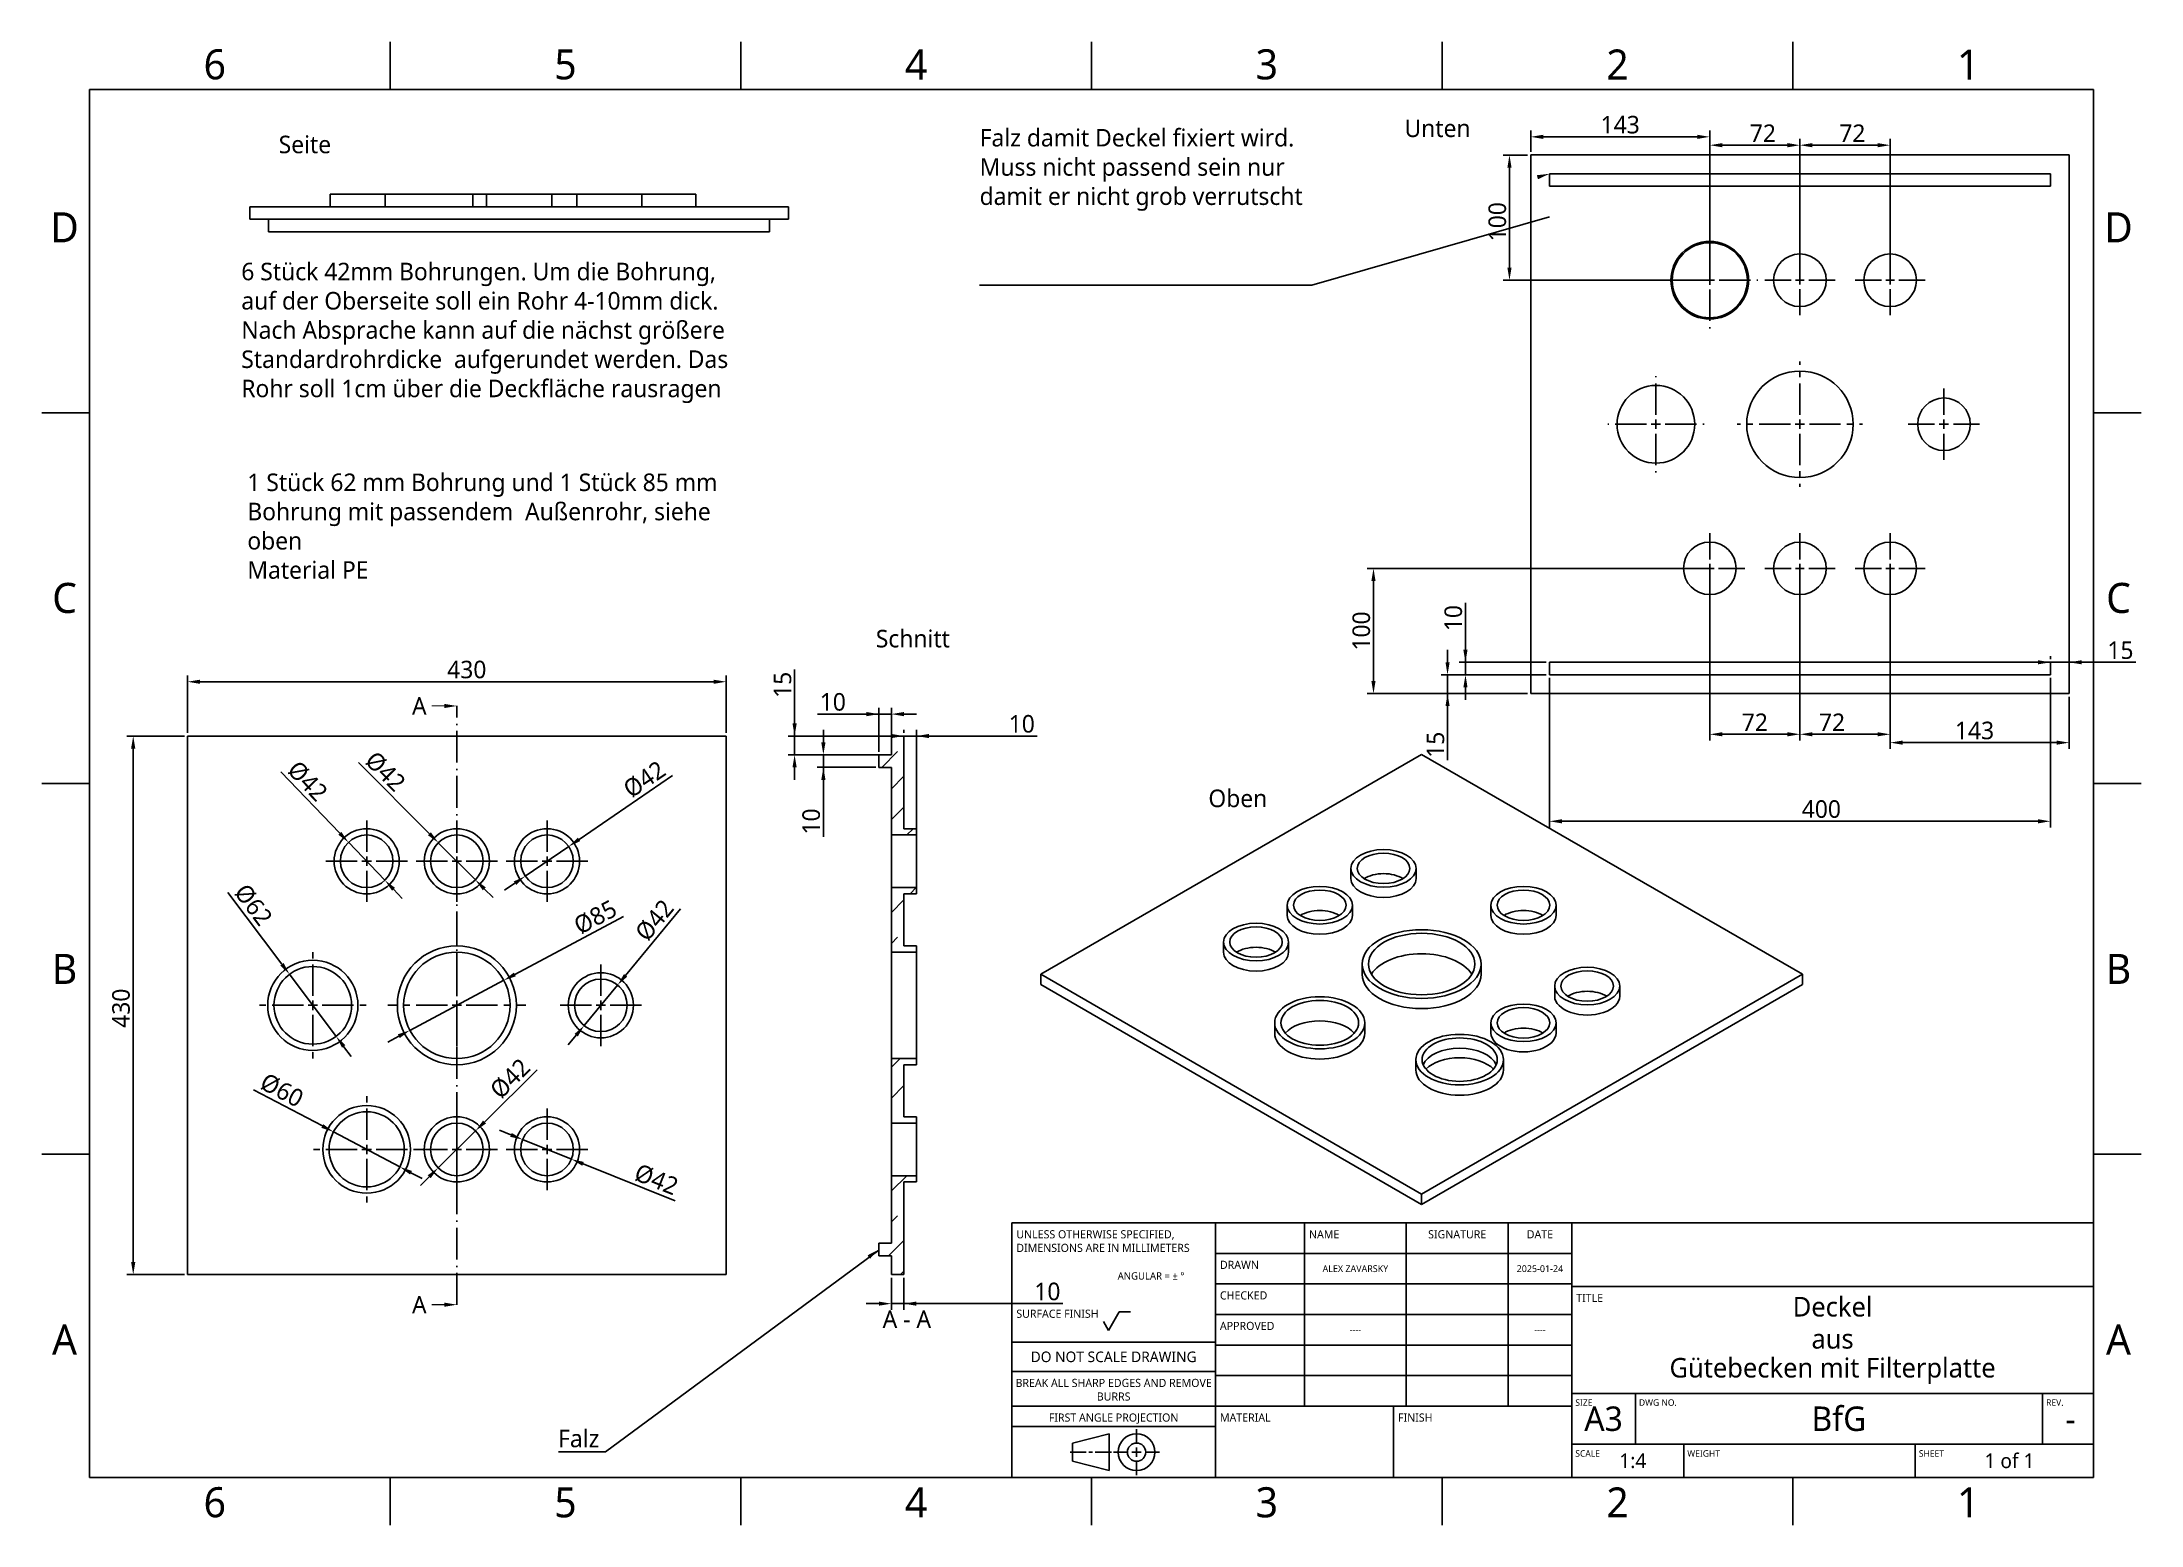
# Model space of a CAD drawing. Extents: x 1 to 420, y 0 to 296.
import ezdxf

# ---------------------------------------------------------------- set-up
doc = ezdxf.new("R2010")
doc.units = 0
doc.header["$LTSCALE"] = 12.7
doc.header["$MEASUREMENT"] = 0
doc.header["$PDMODE"] = 33
doc.header["$PDSIZE"] = 1
doc.linetypes.add('CENTER', pattern=[0.787402, 0.492126, -0.098425, 0.098425, -0.098425])
doc.linetypes.add('ONS_DASHDOT', pattern=[0.71, 0.5, -0.1, 0.01, -0.1])
doc.layers.get('DEFPOINTS').update_dxf_attribs({"linetype": 'CONTINUOUS'})
for name, color, linetype in [('ANNOTATION_TEXT', 7, 'CONTINUOUS'), ('BORDER_FRAME', 7, 'CONTINUOUS'), ('BORDER_ZONES', 7, 'CONTINUOUS'), ('CENTERMARKS', 7, 'CONTINUOUS'), ('SECTION_CUTTING_LINE', 7, 'ONS_DASHDOT'), ('TITLE_BLOCK', 7, 'CONTINUOUS'), ('VIEW_HATCHES', 7, 'CONTINUOUS'), ('VISIBLE', 7, 'CONTINUOUS')]:
    doc.layers.add(name, color=color, linetype=linetype)
doc.styles.add('ONSHAPE-STANDARD', font='NotoSans-Regular.ttf')
doc.styles.add('ONSHAPE-STANDARD-DIMENSION', font='')
doc.styles.add('ONSHAPE-STANDARD-FIELDS', font='')
doc.styles.add('ONSHAPE-STANDARD-NOTESTYLE', font='Noto Sans', dxfattribs={"height": 3.5})
doc.styles.add('ONSHAPE-STANDARD-VIEW-LABE', font='Noto Sans', dxfattribs={"height": 3.5})
doc.styles.get('ONSHAPE-STANDARD-DIMENSION').set_extended_font_data('Noto Sans')
doc.styles.get('ONSHAPE-STANDARD-FIELDS').set_extended_font_data('Noto Sans')
doc.dimstyles.new('ONSHAPE-ISO-25$0', dxfattribs={"dimtxt": 3.5, "dimasz": 2.5, "dimexe": 1.25, "dimexo": 0.625, "dimtad": 1, "dimtxsty": 'ONSHAPE-STANDARD-DIMENSION', "dimcen": 2.5, "dimclrd": 7, "dimclre": 7, "dimclrt": 7, "dimadec": 1, "dimazin": 3, "dimtfac": 1, "dimtmove": 0, "dimatfit": 3})
doc.dimstyles.new('ONSHAPE-ISO-25$3', dxfattribs={"dimtxt": 3.5, "dimasz": 2.5, "dimexe": 1.25, "dimexo": 0.625, "dimtad": 1, "dimtxsty": 'ONSHAPE-STANDARD-DIMENSION', "dimcen": 0, "dimclrd": 7, "dimclre": 7, "dimclrt": 7, "dimadec": 1, "dimazin": 3, "dimtfac": 1, "dimtmove": 0, "dimatfit": 3})
pattern_1 = [(45, (170.5506, 104.2255), (-3.0881, 3.0881), [10.4814, -2.62034])]

msp = doc.modelspace()

# ---------------------------------------------------------------- texts
at = {"layer": 'ANNOTATION_TEXT', "char_height": 3.5, "style": 'ONSHAPE-STANDARD-NOTESTYLE'}
for s, insert, width, attachment_point in [('Unten', (272.9826, 281.0246), 63.835617, 1), ('Seite', (48.248, 277.799), 63.835617, 1), ('Falz damit Deckel fixiert wird. Muss nicht passend sein nur damit er nicht grob verrutscht', (188.1731, 279.1407), 65.079019, 1), ('6 Stück 42mm Bohrungen. Um die Bohrung, auf der Oberseite soll ein Rohr 4-10mm dick.  Nach Absprache kann auf die nächst größere Standardrohrdicke  aufgerundet werden. Das Rohr soll 1cm über die Deckfläche rausragen', (40.7872, 252.4367), 101.766925, 1), ('1 Stück 62 mm Bohrung und 1 Stück 85 mm Bohrung mit passendem  Außenrohr, siehe oben\\PMaterial PE', (41.9928, 210.3703), 101.848716, 1), ('Schnitt', (167.445, 179.1659), 63.835617, 1), ('Oben', (233.8329, 147.2801), 63.835617, 1), ('Falz', (112.2594, 17.7455), 8.163488, 6)]:
    msp.add_mtext(s, dxfattribs=dict(at, insert=insert, width=width, attachment_point=attachment_point))
at = {"layer": 'ANNOTATION_TEXT', "color": 7, "insert": (173.0506, 43.3505), "char_height": 3.5, "attachment_point": 2, "style": 'ONSHAPE-STANDARD-VIEW-LABE'}
msp.add_mtext(' A - A ', dxfattribs=at)
at = {"layer": 'BORDER_ZONES', "char_height": 6, "attachment_point": 5, "style": 'ONSHAPE-STANDARD'}
for s, insert in [('6', (35.5, 292)), ('5', (105.5, 292)), ('4', (175.5, 292)), ('3', (245.5, 292)), ('2', (315.5, 292)), ('1', (385.5, 292)), ('D', (5.5, 259.5)), ('D', (415.5, 259.5)), ('C', (5.5, 185.5)), ('C', (415.5, 185.5)), ('B', (5.5, 111.5)), ('B', (415.5, 111.5)), ('A', (5.5, 37.5)), ('A', (415.5, 37.5)), ('6', (35.5, 5)), ('5', (105.5, 5)), ('4', (175.5, 5)), ('3', (245.5, 5)), ('2', (315.5, 5)), ('1', (385.5, 5))]:
    msp.add_mtext(s, dxfattribs=dict(at, insert=insert))
at = {"layer": 'SECTION_CUTTING_LINE', "color": 7, "char_height": 3.5, "width": 3.120913, "attachment_point": 1, "style": 'ONSHAPE-STANDARD'}
for insert in [(74.8645, 165.7255), (74.8645, 46.2255)]:
    msp.add_mtext('\\fNoto Sans|b0|i0|c0|p0;\\W1.0000000000;\\T1.0000000000;\\o\\lA', dxfattribs=dict(at, insert=insert))
at = {"layer": 'TITLE_BLOCK'}
for s, insert, char_height, width, attachment_point, style in [('UNLESS OTHERWISE SPECIFIED, DIMENSIONS ARE IN MILLIMETERS', (195.4941, 59.337), 1.6256, 39.8272, 1, 'ONSHAPE-STANDARD'), ('NAME', (253.9141, 59.337), 1.6256, 19.9136, 1, 'ONSHAPE-STANDARD'), ('SIGNATURE', (283.5, 59.337), 1.6256, 19.9136, 2, 'ONSHAPE-STANDARD'), ('DATE', (300.01, 59.337), 1.6256, 12.446, 2, 'ONSHAPE-STANDARD'), ('^JANGULAR = ± °^J', (215.7247, 53.3873), 1.46304, 19.9136, 1, 'ONSHAPE-STANDARD'), ('DRAWN', (236.1341, 53.241), 1.6256, 17.4244, 1, 'ONSHAPE-STANDARD'), ('ALEX ZAVARSKY', (263.18, 51.656), 1.365504, 20.32, 5, 'ONSHAPE-STANDARD-FIELDS'), ('2025-01-24', (300.01, 51.656), 1.3655, 12.7, 5, 'ONSHAPE-STANDARD-FIELDS'), ('CHECKED', (236.1341, 47.145), 1.6256, 17.4244, 1, 'ONSHAPE-STANDARD'), ('TITLE', (307.2541, 46.637), 1.6256, 12.446, 1, 'ONSHAPE-STANDARD'), ('Deckel', (358.43, 44.036), 3.90144, 93.98, 5, 'ONSHAPE-STANDARD-FIELDS'), ('SURFACE FINISH', (195.4941, 43.4874), 1.6256, 19.9136, 1, 'ONSHAPE-STANDARD'), ('APPROVED', (236.1341, 41.049), 1.6256, 17.4244, 1, 'ONSHAPE-STANDARD'), ('----', (263.18, 39.464), 1.3655, 20.32, 5, 'ONSHAPE-STANDARD-FIELDS'), ('----', (300.01, 39.464), 1.3655, 12.7, 5, 'ONSHAPE-STANDARD-FIELDS'), ('aus', (358.43, 37.6352), 3.90144, 93.98, 5, 'ONSHAPE-STANDARD-FIELDS'), ('DO NOT SCALE DRAWING', (214.92, 35.1236), 2.11328, 39.8272, 2, 'ONSHAPE-STANDARD'), ('Gütebecken mit Filterplatte', (358.43, 31.2344), 3.90144, 93.98, 5, 'ONSHAPE-STANDARD-FIELDS'), ('BREAK ALL SHARP EDGES AND REMOVE BURRS', (214.92, 29.6698), 1.6256, 39.8272, 2, 'ONSHAPE-STANDARD'), ('SIZE', (307.0753, 25.5936), 1.30048, 12.446, 1, 'ONSHAPE-STANDARD'), ('DWG NO.', (319.7753, 25.5936), 1.30048, 79.6544, 1, 'ONSHAPE-STANDARD'), ('REV.', (401.0553, 25.5936), 1.30048, 9.9568, 1, 'ONSHAPE-STANDARD'), ('FIRST ANGLE PROJECTION', (214.92, 22.761), 1.6256, 39.8272, 2, 'ONSHAPE-STANDARD'), ('MATERIAL', (236.1341, 22.761), 1.6256, 34.8488, 1, 'ONSHAPE-STANDARD'), ('FINISH', (271.6941, 22.761), 1.6256, 34.8488, 1, 'ONSHAPE-STANDARD'), ('A3', (312.71, 21.684), 4.8768, 12.7, 5, 'ONSHAPE-STANDARD-FIELDS'), ('BfG', (359.7, 21.684), 4.8768, 81.28, 5, 'ONSHAPE-STANDARD-FIELDS'), ('-', (405.928, 21.684), 4.8768, 9.144, 5, 'ONSHAPE-STANDARD-FIELDS'), ('SCALE', (307.0753, 15.4336), 1.30048, 21.90496, 1, 'ONSHAPE-STANDARD'), ('1:4', (318.552, 13.302), 2.92608, 20.32, 5, 'ONSHAPE-STANDARD-FIELDS'), ('WEIGHT', (329.4273, 15.4336), 1.30048, 45.30344, 1, 'ONSHAPE-STANDARD'), ('SHEET', (375.6553, 15.4336), 1.30048, 34.8488, 1, 'ONSHAPE-STANDARD'), ('1 of 1', (393.736, 13.302), 2.92608, 33.528, 5, 'ONSHAPE-STANDARD-FIELDS')]:
    msp.add_mtext(s, dxfattribs=dict(at, insert=insert, char_height=char_height, width=width, attachment_point=attachment_point, style=style))

# ---------------------------------------------------------------- blocks, each defined once
blk = doc.blocks.new('*D1')
at = {"layer": 'ANNOTATION_TEXT', "color": 7}
for p, q in [((30.06, 158.6), (30.06, 170.06)), ((32.56, 168.81), (135.06, 168.81)), ((137.56, 158.6), (137.56, 170.06))]:
    blk.add_line(p, q, dxfattribs=at)
for points in [[(32.56, 169.22), (32.56, 168.39), (30.06, 168.81)], [(135.06, 168.39), (135.06, 169.22), (137.56, 168.81)]]:
    blk.add_solid(points, dxfattribs=at)
at = {"layer": 'DEFPOINTS', "color": 0}
for p in [(137.56, 168.81), (137.56, 168.81), (30.06, 157.98), (137.56, 157.98)]:
    blk.add_point(p, dxfattribs=at)
at = {"layer": 'ANNOTATION_TEXT', "color": 7, "insert": (85.8, 171.23), "char_height": 3.5, "attachment_point": 5, "style": 'ONSHAPE-STANDARD-DIMENSION'}
blk.add_mtext('430', dxfattribs=at)
blk = doc.blocks.new('*D2')
at = {"layer": 'ANNOTATION_TEXT', "color": 7}
for p, q in [((29.44, 157.98), (17.96, 157.98)), ((19.21, 52.98), (19.21, 155.48)), ((29.44, 50.48), (17.96, 50.48))]:
    blk.add_line(p, q, dxfattribs=at)
for points in [[(19.63, 155.48), (18.79, 155.48), (19.21, 157.98)], [(18.79, 52.98), (19.63, 52.98), (19.21, 50.48)]]:
    blk.add_solid(points, dxfattribs=at)
at = {"layer": 'DEFPOINTS', "color": 0}
for p in [(19.21, 157.98), (19.21, 157.98), (30.06, 157.98), (30.06, 50.48)]:
    blk.add_point(p, dxfattribs=at)
at = {"layer": 'ANNOTATION_TEXT', "color": 7, "insert": (16.79, 103.65), "char_height": 3.5, "attachment_point": 5, "rotation": 90, "style": 'ONSHAPE-STANDARD-DIMENSION'}
blk.add_mtext('430', dxfattribs=at)
blk = doc.blocks.new('*D3')
at = {"layer": 'ANNOTATION_TEXT', "color": 7}
for p, q in [((285.15, 172.69), (285.15, 184.59)), ((285.15, 175.19), (285.15, 177.69)), ((301.29, 172.69), (283.9, 172.69)), ((285.15, 170.19), (285.15, 172.69)), ((301.29, 170.19), (283.9, 170.19)), ((285.15, 167.69), (285.15, 165.19))]:
    blk.add_line(p, q, dxfattribs=at)
for points in [[(284.73, 175.19), (285.56, 175.19), (285.15, 172.69)], [(285.56, 167.69), (284.73, 167.69), (285.15, 170.19)]]:
    blk.add_solid(points, dxfattribs=at)
at = {"layer": 'DEFPOINTS', "color": 0}
for p in [(285.15, 172.69), (285.15, 172.69), (301.92, 172.69), (301.92, 170.19)]:
    blk.add_point(p, dxfattribs=at)
at = {"layer": 'ANNOTATION_TEXT', "color": 7, "insert": (282.73, 181.51), "char_height": 3.5, "attachment_point": 5, "rotation": 90, "style": 'ONSHAPE-STANDARD-DIMENSION'}
blk.add_mtext('10', dxfattribs=at)
blk = doc.blocks.new('*D4')
at = {"layer": 'ANNOTATION_TEXT', "color": 7}
for p, q in [((301.92, 169.57), (301.92, 139.71)), ((401.92, 169.57), (401.92, 139.71)), ((304.42, 140.96), (399.42, 140.96))]:
    blk.add_line(p, q, dxfattribs=at)
for points in [[(304.42, 141.37), (304.42, 140.54), (301.92, 140.96)], [(399.42, 140.54), (399.42, 141.37), (401.92, 140.96)]]:
    blk.add_solid(points, dxfattribs=at)
at = {"layer": 'DEFPOINTS', "color": 0}
for p in [(301.92, 170.19), (401.92, 170.19), (401.92, 140.96), (401.92, 140.96)]:
    blk.add_point(p, dxfattribs=at)
at = {"layer": 'ANNOTATION_TEXT', "color": 7, "insert": (356.19, 143.38), "char_height": 3.5, "attachment_point": 5, "style": 'ONSHAPE-STANDARD-DIMENSION'}
blk.add_mtext('400', dxfattribs=at)
blk = doc.blocks.new('*D5')
at = {"layer": 'ANNOTATION_TEXT', "color": 7}
for p, q in [((399.42, 172.69), (396.92, 172.69)), ((401.92, 173.32), (401.92, 173.94)), ((401.92, 172.69), (405.67, 172.69)), ((405.67, 173.32), (405.67, 173.94)), ((405.67, 172.69), (410.44, 172.69)), ((408.17, 172.69), (410.44, 172.69)), ((410.56, 172.69), (418.95, 172.69)), ((410.56, 172.69), (410.67, 172.69))]:
    blk.add_line(p, q, dxfattribs=at)
for points in [[(399.42, 172.28), (399.42, 173.11), (401.92, 172.69)], [(408.17, 173.11), (408.17, 172.28), (405.67, 172.69)]]:
    blk.add_solid(points, dxfattribs=at)
at = {"layer": 'DEFPOINTS', "color": 0}
for p in [(401.92, 172.69), (405.67, 172.69), (405.67, 172.69), (405.67, 172.69)]:
    blk.add_point(p, dxfattribs=at)
at = {"layer": 'ANNOTATION_TEXT', "color": 7, "insert": (415.89, 175.09), "char_height": 3.5, "attachment_point": 5, "style": 'ONSHAPE-STANDARD-DIMENSION'}
blk.add_mtext('15', dxfattribs=at)
blk = doc.blocks.new('*D6')
at = {"layer": 'ANNOTATION_TEXT', "color": 7}
for p, q in [((281.57, 172.69), (281.57, 175.19)), ((285.09, 170.19), (280.32, 170.19)), ((281.57, 170.19), (281.57, 166.44)), ((301.29, 170.19), (285.21, 170.19)), ((285.09, 166.44), (280.32, 166.44)), ((281.57, 166.44), (281.57, 153.16)), ((281.57, 163.94), (281.57, 161.44)), ((297.54, 166.44), (285.21, 166.44))]:
    blk.add_line(p, q, dxfattribs=at)
for points in [[(281.16, 172.69), (281.99, 172.69), (281.57, 170.19)], [(281.99, 163.94), (281.16, 163.94), (281.57, 166.44)]]:
    blk.add_solid(points, dxfattribs=at)
at = {"layer": 'DEFPOINTS', "color": 0}
for p in [(301.92, 170.19), (281.57, 166.44), (281.57, 166.44), (298.17, 166.44)]:
    blk.add_point(p, dxfattribs=at)
at = {"layer": 'ANNOTATION_TEXT', "color": 7, "insert": (279.17, 156.23), "char_height": 3.5, "attachment_point": 5, "rotation": 90, "style": 'ONSHAPE-STANDARD-DIMENSION'}
blk.add_mtext('15', dxfattribs=at)
blk = doc.blocks.new('*D7')
at = {"layer": 'ANNOTATION_TEXT', "color": 7}
for p, q in [((333.29, 191.44), (265.54, 191.44)), ((266.79, 188.94), (266.79, 168.94)), ((281.51, 166.44), (265.54, 166.44)), ((285.09, 166.44), (281.63, 166.44)), ((297.54, 166.44), (285.21, 166.44))]:
    blk.add_line(p, q, dxfattribs=at)
for points in [[(267.2, 188.94), (266.37, 188.94), (266.79, 191.44)], [(266.37, 168.94), (267.2, 168.94), (266.79, 166.44)]]:
    blk.add_solid(points, dxfattribs=at)
at = {"layer": 'DEFPOINTS', "color": 0}
for p in [(333.92, 191.44), (266.79, 166.44), (266.79, 166.44), (298.17, 166.44)]:
    blk.add_point(p, dxfattribs=at)
at = {"layer": 'ANNOTATION_TEXT', "color": 7, "insert": (264.37, 178.94), "char_height": 3.5, "attachment_point": 5, "rotation": 90, "style": 'ONSHAPE-STANDARD-DIMENSION'}
blk.add_mtext('100', dxfattribs=at)
blk = doc.blocks.new('*D8')
at = {"layer": 'ANNOTATION_TEXT', "color": 7}
for p, q in [((297.54, 273.94), (292.68, 273.94)), ((293.93, 251.44), (293.93, 271.44)), ((333.29, 248.94), (292.68, 248.94))]:
    blk.add_line(p, q, dxfattribs=at)
for points in [[(294.35, 271.44), (293.52, 271.44), (293.93, 273.94)], [(293.52, 251.44), (294.35, 251.44), (293.93, 248.94)]]:
    blk.add_solid(points, dxfattribs=at)
at = {"layer": 'DEFPOINTS', "color": 0}
for p in [(293.93, 273.94), (293.93, 273.94), (298.17, 273.94), (333.92, 248.94)]:
    blk.add_point(p, dxfattribs=at)
at = {"layer": 'ANNOTATION_TEXT', "color": 7, "insert": (291.52, 260.62), "char_height": 3.5, "attachment_point": 5, "rotation": 90, "style": 'ONSHAPE-STANDARD-DIMENSION'}
blk.add_mtext('100', dxfattribs=at)
blk = doc.blocks.new('*D9')
at = {"layer": 'ANNOTATION_TEXT', "color": 7}
for p, q in [((298.17, 274.57), (298.17, 278.82)), ((331.42, 277.57), (300.67, 277.57)), ((333.92, 249.57), (333.92, 278.82))]:
    blk.add_line(p, q, dxfattribs=at)
for points in [[(300.67, 277.98), (300.67, 277.15), (298.17, 277.57)], [(331.42, 277.15), (331.42, 277.98), (333.92, 277.57)]]:
    blk.add_solid(points, dxfattribs=at)
at = {"layer": 'DEFPOINTS', "color": 0}
for p in [(298.17, 277.57), (298.17, 277.57), (298.17, 273.94), (333.92, 248.94)]:
    blk.add_point(p, dxfattribs=at)
at = {"layer": 'ANNOTATION_TEXT', "color": 7, "insert": (316.04, 279.98), "char_height": 3.5, "attachment_point": 5, "style": 'ONSHAPE-STANDARD-DIMENSION'}
blk.add_mtext('143', dxfattribs=at)
blk = doc.blocks.new('*D10')
at = {"layer": 'ANNOTATION_TEXT', "color": 7}
for p, q in [((333.92, 249.57), (333.92, 277.15)), ((351.92, 249.57), (351.92, 277.15)), ((349.42, 275.9), (336.42, 275.9))]:
    blk.add_line(p, q, dxfattribs=at)
for points in [[(336.42, 276.32), (336.42, 275.48), (333.92, 275.9)], [(349.42, 275.48), (349.42, 276.32), (351.92, 275.9)]]:
    blk.add_solid(points, dxfattribs=at)
at = {"layer": 'DEFPOINTS', "color": 0}
for p in [(333.92, 275.9), (333.92, 275.9), (333.92, 248.94), (351.92, 248.94)]:
    blk.add_point(p, dxfattribs=at)
at = {"layer": 'ANNOTATION_TEXT', "color": 7, "insert": (344.51, 278.29), "char_height": 3.5, "attachment_point": 5, "style": 'ONSHAPE-STANDARD-DIMENSION'}
blk.add_mtext('72', dxfattribs=at)
blk = doc.blocks.new('*D11')
at = {"layer": 'ANNOTATION_TEXT', "color": 7}
for p, q in [((351.92, 249.57), (351.92, 277.15)), ((369.92, 249.57), (369.92, 277.15)), ((354.42, 275.9), (367.42, 275.9))]:
    blk.add_line(p, q, dxfattribs=at)
for points in [[(354.42, 276.32), (354.42, 275.48), (351.92, 275.9)], [(367.42, 275.48), (367.42, 276.32), (369.92, 275.9)]]:
    blk.add_solid(points, dxfattribs=at)
at = {"layer": 'DEFPOINTS', "color": 0}
for p in [(369.92, 275.9), (369.92, 275.9), (351.92, 248.94), (369.92, 248.94)]:
    blk.add_point(p, dxfattribs=at)
at = {"layer": 'ANNOTATION_TEXT', "color": 7, "insert": (362.38, 278.29), "char_height": 3.5, "attachment_point": 5, "style": 'ONSHAPE-STANDARD-DIMENSION'}
blk.add_mtext('72', dxfattribs=at)
blk = doc.blocks.new('*D12')
at = {"layer": 'ANNOTATION_TEXT', "color": 7}
for p, q in [((351.92, 190.82), (351.92, 157.07)), ((369.92, 190.82), (369.92, 157.07)), ((354.42, 158.32), (367.42, 158.32))]:
    blk.add_line(p, q, dxfattribs=at)
for points in [[(354.42, 158.74), (354.42, 157.91), (351.92, 158.32)], [(367.42, 157.91), (367.42, 158.74), (369.92, 158.32)]]:
    blk.add_solid(points, dxfattribs=at)
at = {"layer": 'DEFPOINTS', "color": 0}
for p in [(351.92, 191.44), (369.92, 191.44), (369.92, 158.32), (369.92, 158.32)]:
    blk.add_point(p, dxfattribs=at)
at = {"layer": 'ANNOTATION_TEXT', "color": 7, "insert": (358.32, 160.72), "char_height": 3.5, "attachment_point": 5, "style": 'ONSHAPE-STANDARD-DIMENSION'}
blk.add_mtext('72', dxfattribs=at)
blk = doc.blocks.new('*D13')
at = {"layer": 'ANNOTATION_TEXT', "color": 7}
for p, q in [((333.92, 190.82), (333.92, 157.07)), ((351.92, 190.82), (351.92, 157.07)), ((336.42, 158.32), (349.42, 158.32))]:
    blk.add_line(p, q, dxfattribs=at)
for points in [[(336.42, 158.74), (336.42, 157.91), (333.92, 158.32)], [(349.42, 157.91), (349.42, 158.74), (351.92, 158.32)]]:
    blk.add_solid(points, dxfattribs=at)
at = {"layer": 'DEFPOINTS', "color": 0}
for p in [(333.92, 191.44), (351.92, 191.44), (351.92, 158.32), (351.92, 158.32)]:
    blk.add_point(p, dxfattribs=at)
at = {"layer": 'ANNOTATION_TEXT', "color": 7, "insert": (342.91, 160.72), "char_height": 3.5, "attachment_point": 5, "style": 'ONSHAPE-STANDARD-DIMENSION'}
blk.add_mtext('72', dxfattribs=at)
blk = doc.blocks.new('*D14')
at = {"layer": 'ANNOTATION_TEXT', "color": 7}
for p, q in [((369.92, 190.82), (369.92, 155.41)), ((405.67, 165.82), (405.67, 155.41)), ((372.42, 156.66), (401.85, 156.66)), ((401.98, 156.66), (403.17, 156.66))]:
    blk.add_line(p, q, dxfattribs=at)
for points in [[(372.42, 157.07), (372.42, 156.24), (369.92, 156.66)], [(403.17, 156.24), (403.17, 157.07), (405.67, 156.66)]]:
    blk.add_solid(points, dxfattribs=at)
at = {"layer": 'DEFPOINTS', "color": 0}
for p in [(369.92, 191.44), (405.67, 166.44), (405.67, 156.66), (405.67, 156.66)]:
    blk.add_point(p, dxfattribs=at)
at = {"layer": 'ANNOTATION_TEXT', "color": 7, "insert": (386.77, 159.07), "char_height": 3.5, "attachment_point": 5, "style": 'ONSHAPE-STANDARD-DIMENSION'}
blk.add_mtext('143', dxfattribs=at)
blk = doc.blocks.new('*D15')
at = {"layer": 'ANNOTATION_TEXT', "color": 7}
for p, q in [((168.05, 154.85), (168.05, 163.6)), ((170.55, 154.85), (170.55, 163.6)), ((168.05, 162.35), (155.78, 162.35)), ((165.55, 162.35), (163.05, 162.35)), ((170.55, 162.35), (168.05, 162.35)), ((173.05, 162.35), (175.55, 162.35))]:
    blk.add_line(p, q, dxfattribs=at)
for points in [[(165.55, 161.93), (165.55, 162.77), (168.05, 162.35)], [(173.05, 162.77), (173.05, 161.93), (170.55, 162.35)]]:
    blk.add_solid(points, dxfattribs=at)
at = {"layer": 'DEFPOINTS', "color": 0}
for p in [(168.05, 162.35), (168.05, 162.35), (168.05, 154.23), (170.55, 154.23)]:
    blk.add_point(p, dxfattribs=at)
at = {"layer": 'ANNOTATION_TEXT', "color": 7, "insert": (158.86, 164.77), "char_height": 3.5, "attachment_point": 5, "style": 'ONSHAPE-STANDARD-DIMENSION'}
blk.add_mtext('10', dxfattribs=at)
blk = doc.blocks.new('*D16')
at = {"layer": 'ANNOTATION_TEXT', "color": 7}
for p, q in [((156.98, 156.73), (156.98, 159.23)), ((167.43, 154.23), (155.73, 154.23)), ((167.43, 151.73), (155.73, 151.73)), ((156.98, 151.73), (156.98, 154.23)), ((156.98, 151.73), (156.98, 137.84)), ((156.98, 149.23), (156.98, 146.73))]:
    blk.add_line(p, q, dxfattribs=at)
for points in [[(156.56, 156.73), (157.4, 156.73), (156.98, 154.23)], [(157.4, 149.23), (156.56, 149.23), (156.98, 151.73)]]:
    blk.add_solid(points, dxfattribs=at)
at = {"layer": 'DEFPOINTS', "color": 0}
for p in [(156.98, 154.23), (156.98, 154.23), (168.05, 154.23), (168.05, 151.73)]:
    blk.add_point(p, dxfattribs=at)
at = {"layer": 'ANNOTATION_TEXT', "color": 7, "insert": (154.56, 140.92), "char_height": 3.5, "attachment_point": 5, "rotation": 90, "style": 'ONSHAPE-STANDARD-DIMENSION'}
blk.add_mtext('10', dxfattribs=at)
blk = doc.blocks.new('*D17')
at = {"layer": 'ANNOTATION_TEXT', "color": 7}
for p, q in [((151.23, 157.98), (151.23, 171.26)), ((151.23, 160.48), (151.23, 162.98)), ((156.92, 157.98), (149.98, 157.98)), ((151.23, 154.23), (151.23, 157.98)), ((167.99, 157.98), (157.04, 157.98)), ((169.93, 157.98), (168.11, 157.98)), ((156.92, 154.23), (149.98, 154.23)), ((151.23, 151.73), (151.23, 149.23)), ((169.93, 154.23), (157.04, 154.23))]:
    blk.add_line(p, q, dxfattribs=at)
for points in [[(150.82, 160.48), (151.65, 160.48), (151.23, 157.98)], [(151.65, 151.73), (150.82, 151.73), (151.23, 154.23)]]:
    blk.add_solid(points, dxfattribs=at)
at = {"layer": 'DEFPOINTS', "color": 0}
for p in [(151.23, 157.98), (151.23, 157.98), (170.55, 157.98), (170.55, 154.23)]:
    blk.add_point(p, dxfattribs=at)
at = {"layer": 'ANNOTATION_TEXT', "color": 7, "insert": (148.84, 168.19), "char_height": 3.5, "attachment_point": 5, "rotation": 90, "style": 'ONSHAPE-STANDARD-DIMENSION'}
blk.add_mtext('15', dxfattribs=at)
blk = doc.blocks.new('*D18')
at = {"layer": 'ANNOTATION_TEXT', "color": 7}
for p, q in [((170.55, 49.85), (170.55, 43.43)), ((173.05, 49.85), (173.05, 43.43)), ((168.05, 44.68), (165.55, 44.68)), ((170.55, 44.68), (173.05, 44.68)), ((173.05, 44.68), (194.54, 44.68)), ((175.55, 44.68), (178.05, 44.68)), ((194.66, 44.68), (204.77, 44.68))]:
    blk.add_line(p, q, dxfattribs=at)
for points in [[(168.05, 44.27), (168.05, 45.1), (170.55, 44.68)], [(175.55, 45.1), (175.55, 44.27), (173.05, 44.68)]]:
    blk.add_solid(points, dxfattribs=at)
at = {"layer": 'DEFPOINTS', "color": 0}
for p in [(170.55, 50.48), (173.05, 50.48), (173.05, 44.68), (173.05, 44.68)]:
    blk.add_point(p, dxfattribs=at)
at = {"layer": 'ANNOTATION_TEXT', "color": 7, "insert": (201.69, 47.1), "char_height": 3.5, "attachment_point": 5, "style": 'ONSHAPE-STANDARD-DIMENSION'}
blk.add_mtext('10', dxfattribs=at)
blk = doc.blocks.new('*D19')
at = {"layer": 'ANNOTATION_TEXT', "color": 7}
for p, q in [((78.34, 138.46), (64.16, 152.68)), ((87.52, 129.26), (80.11, 136.69)), ((89.29, 127.49), (91.05, 125.72))]:
    blk.add_line(p, q, dxfattribs=at)
for points in [[(78.05, 138.17), (78.64, 138.76), (80.11, 136.69)], [(89.58, 127.78), (88.99, 127.19), (87.52, 129.26)]]:
    blk.add_solid(points, dxfattribs=at)
at = {"layer": 'DEFPOINTS', "color": 0}
for p in [(80.11, 136.69), (87.52, 129.26)]:
    blk.add_point(p, dxfattribs=at)
at = {"layer": 'ANNOTATION_TEXT', "color": 7, "insert": (69.51, 150.88), "char_height": 3.5, "attachment_point": 5, "rotation": 314.9271, "style": 'ONSHAPE-STANDARD-DIMENSION'}
blk.add_mtext('%%c42', dxfattribs=at)
blk = doc.blocks.new('*D20')
at = {"layer": 'ANNOTATION_TEXT', "color": 7}
for p, q in [((94.62, 78.36), (92.3, 79.29)), ((96.94, 77.43), (106.69, 73.52)), ((109.01, 72.59), (127.37, 65.21))]:
    blk.add_line(p, q, dxfattribs=at)
for points in [[(94.47, 77.98), (94.78, 78.75), (96.94, 77.43)], [(109.16, 72.97), (108.85, 72.2), (106.69, 73.52)]]:
    blk.add_solid(points, dxfattribs=at)
at = {"layer": 'DEFPOINTS', "color": 0}
for p in [(96.94, 77.43), (106.69, 73.52)]:
    blk.add_point(p, dxfattribs=at)
at = {"layer": 'ANNOTATION_TEXT', "color": 7, "insert": (123.63, 69.43), "char_height": 3.5, "attachment_point": 5, "rotation": 338.1245, "style": 'ONSHAPE-STANDARD-DIMENSION'}
blk.add_mtext('%%c42', dxfattribs=at)
blk = doc.blocks.new('*D21')
at = {"layer": 'ANNOTATION_TEXT', "color": 7}
for p, q in [((89.32, 80.93), (99.84, 91.33)), ((80.08, 71.78), (87.55, 79.17)), ((78.3, 70.02), (76.53, 68.27))]:
    blk.add_line(p, q, dxfattribs=at)
for points in [[(89.03, 81.22), (89.62, 80.63), (87.55, 79.17)], [(78.6, 69.73), (78.01, 70.32), (80.08, 71.78)]]:
    blk.add_solid(points, dxfattribs=at)
at = {"layer": 'DEFPOINTS', "color": 0}
for p in [(87.55, 79.17), (80.08, 71.78)]:
    blk.add_point(p, dxfattribs=at)
at = {"layer": 'ANNOTATION_TEXT', "color": 7, "insert": (94.47, 89.57), "char_height": 3.5, "attachment_point": 5, "rotation": 44.6917, "style": 'ONSHAPE-STANDARD-DIMENSION'}
blk.add_mtext('%%c42', dxfattribs=at)
blk = doc.blocks.new('*D22')
at = {"layer": 'ANNOTATION_TEXT', "color": 7}
for p, q in [((95.4, 110.39), (117.1, 121.94)), ((74.43, 99.23), (93.19, 109.22)), ((72.23, 98.06), (70.02, 96.88))]:
    blk.add_line(p, q, dxfattribs=at)
for points in [[(95.2, 110.76), (95.6, 110.02), (93.19, 109.22)], [(72.42, 97.69), (72.03, 98.43), (74.43, 99.23)]]:
    blk.add_solid(points, dxfattribs=at)
at = {"layer": 'DEFPOINTS', "color": 0}
for p in [(93.19, 109.22), (74.43, 99.23)]:
    blk.add_point(p, dxfattribs=at)
at = {"layer": 'ANNOTATION_TEXT', "color": 7, "insert": (111.47, 121.8), "char_height": 3.5, "attachment_point": 5, "rotation": 28.0213, "style": 'ONSHAPE-STANDARD-DIMENSION'}
blk.add_mtext('%%c85', dxfattribs=at)
blk = doc.blocks.new('*D23')
at = {"layer": 'ANNOTATION_TEXT', "color": 7}
for p, q in [((60.45, 138.57), (48.66, 150.86)), ((69.45, 129.19), (62.18, 136.76)), ((71.18, 127.38), (72.91, 125.58))]:
    blk.add_line(p, q, dxfattribs=at)
for points in [[(60.15, 138.28), (60.75, 138.86), (62.18, 136.76)], [(71.48, 127.67), (70.88, 127.09), (69.45, 129.19)]]:
    blk.add_solid(points, dxfattribs=at)
at = {"layer": 'DEFPOINTS', "color": 0}
for p in [(62.18, 136.76), (69.45, 129.19)]:
    blk.add_point(p, dxfattribs=at)
at = {"layer": 'ANNOTATION_TEXT', "color": 7, "insert": (53.98, 148.97), "char_height": 3.5, "attachment_point": 5, "rotation": 313.7961, "style": 'ONSHAPE-STANDARD-DIMENSION'}
blk.add_mtext('%%c42', dxfattribs=at)
blk = doc.blocks.new('*D24')
at = {"layer": 'ANNOTATION_TEXT', "color": 7}
for p, q in [((108.22, 137.34), (126.86, 150.07)), ((97.48, 130.02), (106.15, 135.93)), ((95.41, 128.61), (93.35, 127.2))]:
    blk.add_line(p, q, dxfattribs=at)
for points in [[(107.98, 137.69), (108.45, 137), (106.15, 135.93)], [(95.65, 128.26), (95.18, 128.95), (97.48, 130.02)]]:
    blk.add_solid(points, dxfattribs=at)
at = {"layer": 'DEFPOINTS', "color": 0}
for p in [(106.15, 135.93), (97.48, 130.02)]:
    blk.add_point(p, dxfattribs=at)
at = {"layer": 'ANNOTATION_TEXT', "color": 7, "insert": (121.27, 149.3), "char_height": 3.5, "attachment_point": 5, "rotation": 34.3122, "style": 'ONSHAPE-STANDARD-DIMENSION'}
blk.add_mtext('%%c42', dxfattribs=at)
blk = doc.blocks.new('*D25')
at = {"layer": 'ANNOTATION_TEXT', "color": 7}
for p, q in [((117.5, 110.2), (128.46, 123.46)), ((109.22, 100.18), (115.91, 108.27)), ((107.63, 98.25), (106.04, 96.32))]:
    blk.add_line(p, q, dxfattribs=at)
for points in [[(117.18, 110.47), (117.82, 109.94), (115.91, 108.27)], [(107.95, 97.99), (107.31, 98.52), (109.22, 100.18)]]:
    blk.add_solid(points, dxfattribs=at)
at = {"layer": 'DEFPOINTS', "color": 0}
for p in [(115.91, 108.27), (109.22, 100.18)]:
    blk.add_point(p, dxfattribs=at)
at = {"layer": 'ANNOTATION_TEXT', "color": 7, "insert": (123.3, 121.18), "char_height": 3.5, "attachment_point": 5, "rotation": 50.44, "style": 'ONSHAPE-STANDARD-DIMENSION'}
blk.add_mtext('%%c42', dxfattribs=at)
blk = doc.blocks.new('*D26')
at = {"layer": 'ANNOTATION_TEXT', "color": 7}
for p, q in [((56.97, 80.14), (43.22, 87.38)), ((72.45, 71.98), (59.18, 78.97)), ((74.66, 70.81), (76.87, 69.65))]:
    blk.add_line(p, q, dxfattribs=at)
for points in [[(56.77, 79.77), (57.16, 80.5), (59.18, 78.97)], [(74.86, 71.18), (74.47, 70.45), (72.45, 71.98)]]:
    blk.add_solid(points, dxfattribs=at)
at = {"layer": 'DEFPOINTS', "color": 0}
for p in [(59.18, 78.97), (72.45, 71.98)]:
    blk.add_point(p, dxfattribs=at)
at = {"layer": 'ANNOTATION_TEXT', "color": 7, "insert": (48.87, 87.25), "char_height": 3.5, "attachment_point": 5, "rotation": 332.2201, "style": 'ONSHAPE-STANDARD-DIMENSION'}
blk.add_mtext('%%c60', dxfattribs=at)
blk = doc.blocks.new('*D27')
at = {"layer": 'ANNOTATION_TEXT', "color": 7}
for p, q in [((48.9, 112.42), (38.11, 126.77)), ((59.72, 98.03), (50.41, 110.42)), ((61.22, 96.03), (62.73, 94.03))]:
    blk.add_line(p, q, dxfattribs=at)
for points in [[(48.57, 112.17), (49.24, 112.67), (50.41, 110.42)], [(61.56, 96.28), (60.89, 95.78), (59.72, 98.03)]]:
    blk.add_solid(points, dxfattribs=at)
at = {"layer": 'DEFPOINTS', "color": 0}
for p in [(50.41, 110.42), (59.72, 98.03)]:
    blk.add_point(p, dxfattribs=at)
at = {"layer": 'ANNOTATION_TEXT', "color": 7, "insert": (43.16, 124.26), "char_height": 3.5, "attachment_point": 5, "rotation": 306.939, "style": 'ONSHAPE-STANDARD-DIMENSION'}
blk.add_mtext('%%c62', dxfattribs=at)
blk = doc.blocks.new('*D28')
at = {"layer": 'ANNOTATION_TEXT', "color": 7}
for p, q in [((173.05, 158.6), (173.05, 159.23)), ((175.55, 138.85), (175.55, 159.23)), ((170.49, 157.98), (168.11, 157.98)), ((175.55, 157.98), (173.05, 157.98)), ((175.55, 157.98), (199.66, 157.98)), ((178.05, 157.98), (180.55, 157.98))]:
    blk.add_line(p, q, dxfattribs=at)
for points in [[(170.55, 157.56), (170.55, 158.39), (173.05, 157.98)], [(178.05, 158.39), (178.05, 157.56), (175.55, 157.98)]]:
    blk.add_solid(points, dxfattribs=at)
at = {"layer": 'DEFPOINTS', "color": 0}
for p in [(173.05, 157.98), (173.05, 157.98), (173.05, 157.98), (175.55, 138.23)]:
    blk.add_point(p, dxfattribs=at)
at = {"layer": 'ANNOTATION_TEXT', "color": 7, "insert": (196.58, 160.39), "char_height": 3.5, "attachment_point": 5, "style": 'ONSHAPE-STANDARD-DIMENSION'}
blk.add_mtext('10', dxfattribs=at)

# ---------------------------------------------------------------- dimensions: what is measured, and where the dimension line sits
at = {"layer": 'ANNOTATION_TEXT'}
for base, p1, p2, picture, middle in [((298.1658, 277.5661), (333.9158, 248.9444), (298.1658, 273.9444), '*D9', (316.0408, 277.5661)), ((333.9158, 275.8994), (351.9158, 248.9444), (333.9158, 248.9444), '*D10', (344.5059, 275.8994)), ((369.9158, 275.8994), (351.9158, 248.9444), (369.9158, 248.9444), '*D11', (362.3803, 275.8994)), ((351.9158, 158.3241), (333.9158, 191.4444), (351.9158, 191.4444), '*D13', (342.913, 158.3241)), ((369.9158, 158.3241), (351.9158, 191.4444), (369.9158, 191.4444), '*D12', (358.3229, 158.3241)), ((405.6658, 156.6574), (369.9158, 191.4444), (405.6658, 166.4444), '*D14', (386.7692, 156.6574)), ((405.6658, 172.6944), (401.9158, 172.6944, 2.5), (405.6658, 172.6944), '*D5', (415.8851, 172.6944)), ((137.564, 168.8073), (30.064, 157.9755, -1.25), (137.564, 157.9755, -1.25), '*D1', (85.8044, 168.8073)), ((401.9158, 140.9564), (301.9158, 170.1944, 2.5), (401.9158, 170.1944, 2.5), '*D4', (356.1945, 140.9564)), ((168.0506, 162.3512), (170.5506, 154.2255, -2.1875), (168.0506, 154.2255, -2.1875), '*D15', (158.8571, 162.3512)), ((173.0506, 157.9755), (175.5506, 138.2255, -2.1875), (173.0506, 157.9755, -2.1875), '*D28', (196.5769, 157.9755)), ((173.0506, 44.6819), (170.5506, 50.4755, -2.1875), (173.0506, 50.4755, -2.1875), '*D18', (201.6918, 44.6819))]:
    dim = msp.add_linear_dim(base=base, p1=p1, p2=p2, dimstyle='ONSHAPE-ISO-25$0', override={"dimlfac": 4, "dimpost": ''}, dxfattribs=at)
    dim.commit()
    dim.dimension.update_dxf_attribs({"geometry": picture, "text_midpoint": middle, "dimtype": 160})
for base, p1, p2, picture, middle in [((293.9348, 273.9444), (333.9158, 248.9444), (298.1658, 273.9444), '*D8', (293.9348, 260.6215)), ((266.7851, 166.4444), (333.9158, 191.4444), (298.1658, 166.4444), '*D7', (266.7851, 178.9444)), ((285.1477, 172.6944), (301.9158, 170.1944, 2.5), (301.9158, 172.6944, 2.5), '*D3', (285.1477, 181.5106)), ((281.5724, 166.4444), (301.9158, 170.1944, 2.5), (298.1658, 166.4444), '*D6', (281.5724, 156.225)), ((151.2346, 157.9755), (170.5506, 154.2255, -2.1875), (170.5506, 157.9755, -2.1875), '*D17', (151.2346, 168.1948)), ((156.9804, 154.2255), (168.0506, 151.7255, -2.1875), (168.0506, 154.2255, -2.1875), '*D16', (156.9804, 140.9172)), ((19.2088, 157.9755), (30.064, 50.4755, -1.25), (30.064, 157.9755, -1.25), '*D2', (19.2088, 103.6482))]:
    dim = msp.add_linear_dim(base=base, p1=p1, p2=p2, angle=90, dimstyle='ONSHAPE-ISO-25$0', override={"dimlfac": 4, "dimpost": ''}, dxfattribs=at)
    dim.commit()
    dim.dimension.update_dxf_attribs({"geometry": picture, "text_midpoint": middle, "dimtype": 160})
for p1, p2, picture, middle in [((87.5215, 129.2585, 1.25), (80.1064, 136.6925, 1.25), '*D19', (67.728, 149.1024)), ((69.4474, 129.186, 1.25), (62.1805, 136.765, 1.25), '*D23', (52.1552, 147.2207)), ((97.4776, 130.0161, 1.25), (106.1503, 135.9349, 1.25), '*D24', (122.6871, 147.2207)), ((59.7214, 98.0311, 1.25), (50.4065, 110.4199, 1.25), '*D27', (41.143, 122.7403)), ((74.4345, 99.2339, 1.25), (93.1934, 109.2171, 1.25), '*D22', (112.6518, 119.5726)), ((109.2203, 100.178, 1.25), (115.9076, 108.273, 1.25), '*D25', (125.2421, 119.5726)), ((80.0817, 71.7832, 1.25), (87.5462, 79.1678, 1.25), '*D21', (96.2472, 87.7756)), ((72.4495, 71.9799, 1.25), (59.1784, 78.9711, 1.25), '*D26', (47.6961, 85.0198)), ((96.942, 77.4316, 1.25), (106.6859, 73.5194, 1.25), '*D20', (122.6871, 67.0949))]:
    dim = msp.add_diameter_dim_2p(p1=p1, p2=p2, dimstyle='ONSHAPE-ISO-25$3', override={"dimlfac": 4, "dimpost": '%%c<>', "dimtofl": 1, "dimtmove": 0, "dimatfit": 3}, dxfattribs=at)
    dim.commit()
    dim.dimension.update_dxf_attribs({"geometry": picture, "text_midpoint": middle, "dimtype": 163})

# ---------------------------------------------------------------- hatches: boundary and pattern name
at = {"layer": 'VIEW_HATCHES'}
h = msp.add_hatch(dxfattribs=at)
h.set_pattern_fill('ISO02W100', color=256, scale=34.937902, style=0, pattern_type=2)
h.set_pattern_definition(pattern_1)
edge = h.paths.add_edge_path(flags=0)
edge.add_line((168.0506, 151.7255), (168.0506, 154.2255))
edge.add_line((170.5506, 151.7255), (168.0506, 151.7255))
edge.add_line((170.5506, 151.7255), (170.5506, 138.2255))
edge.add_line((175.5506, 138.2255), (170.5506, 138.2255))
edge.add_line((175.5506, 139.4755), (175.5506, 138.2255))
edge.add_line((175.5506, 139.4755), (173.0506, 139.4755))
edge.add_line((173.0506, 157.9755), (173.0506, 139.4755))
edge.add_line((170.5506, 157.9755), (173.0506, 157.9755))
edge.add_line((170.5506, 157.9755), (170.5506, 154.2255))
edge.add_line((168.0506, 154.2255), (170.5506, 154.2255))
h = msp.add_hatch(dxfattribs=at)
h.set_pattern_fill('ISO02W100', color=256, scale=34.937902, style=0, pattern_type=2)
h.set_pattern_definition(pattern_1)
edge = h.paths.add_edge_path(flags=0)
edge.add_line((175.5506, 116.1005), (173.0506, 116.1005))
edge.add_line((173.0506, 126.4755), (173.0506, 116.1005))
edge.add_line((173.0506, 126.4755), (175.5506, 126.4755))
edge.add_line((175.5506, 127.7255), (175.5506, 126.4755))
edge.add_line((170.5506, 127.7255), (175.5506, 127.7255))
edge.add_line((170.5506, 127.7255), (170.5506, 114.8505))
edge.add_line((175.5506, 114.8505), (170.5506, 114.8505))
edge.add_line((175.5506, 116.1005), (175.5506, 114.8505))
h = msp.add_hatch(dxfattribs=at)
h.set_pattern_fill('ISO02W100', color=256, scale=34.937902, style=0, pattern_type=2)
h.set_pattern_definition(pattern_1)
edge = h.paths.add_edge_path(flags=0)
edge.add_line((170.5506, 93.6005), (175.5506, 93.6005))
edge.add_line((170.5506, 93.6005), (170.5506, 80.7255))
edge.add_line((175.5506, 80.7255), (170.5506, 80.7255))
edge.add_line((175.5506, 81.9755), (175.5506, 80.7255))
edge.add_line((175.5506, 81.9755), (173.0506, 81.9755))
edge.add_line((173.0506, 92.3505), (173.0506, 81.9755))
edge.add_line((173.0506, 92.3505), (175.5506, 92.3505))
edge.add_line((175.5506, 93.6005), (175.5506, 92.3505))
h = msp.add_hatch(dxfattribs=at)
h.set_pattern_fill('ISO02W100', color=256, scale=34.937902, style=0, pattern_type=2)
h.set_pattern_definition(pattern_1)
edge = h.paths.add_edge_path(flags=0)
edge.add_line((170.5506, 54.2255), (170.5506, 50.4755))
edge.add_line((170.5506, 50.4755), (173.0506, 50.4755))
edge.add_line((173.0506, 68.9755), (173.0506, 50.4755))
edge.add_line((173.0506, 68.9755), (175.5506, 68.9755))
edge.add_line((175.5506, 70.2255), (175.5506, 68.9755))
edge.add_line((170.5506, 70.2255), (175.5506, 70.2255))
edge.add_line((170.5506, 70.2255), (170.5506, 56.7255))
edge.add_line((168.0506, 56.7255), (170.5506, 56.7255))
edge.add_line((168.0506, 54.2255), (168.0506, 56.7255))
edge.add_line((170.5506, 54.2255), (168.0506, 54.2255))

# ---------------------------------------------------------------- linework, layer by layer
at = {"layer": 'ANNOTATION_TEXT', "extrusion": (0, 0.1809, -0.983501)}
msp.add_lwpolyline([(-301.9158, 265.9627), (-254.5021, 252.1429), (-188.1731, 252.1429)], dxfattribs=at)
at = {"layer": 'ANNOTATION_TEXT', "extrusion": (0, -0.05429, -0.998525)}
msp.add_lwpolyline([(168.0506, -55.4531), (113.5094, -15.1599), (104.096, -15.1599)], dxfattribs=at)
at = {"layer": 'ANNOTATION_TEXT'}
for points in [[(299.3977, 269.906), (301.9158, 270.1944), (299.6274, 269.1049)], [(165.7915, 54.3267), (168.0506, 55.4755), (166.2862, 53.6561)]]:
    msp.add_solid(points, dxfattribs=at)
at = {"layer": 'BORDER_FRAME'}
for p, q in [((10.5, 10), (10.5, 287)), ((10.5, 287), (410.5, 287)), ((410.5, 287), (410.5, 10)), ((410.5, 10), (10.5, 10))]:
    msp.add_line(p, q, dxfattribs=at)
at = {"layer": 'BORDER_ZONES'}
for p, q in [((70.5, 287), (70.5, 296.5)), ((140.5, 287), (140.5, 296.5)), ((210.5, 287), (210.5, 296.5)), ((280.5, 287), (280.5, 296.5)), ((350.5, 287), (350.5, 296.5)), ((10.5, 222.5), (1, 222.5)), ((410.5, 222.5), (420, 222.5)), ((10.5, 148.5), (1, 148.5)), ((410.5, 148.5), (420, 148.5)), ((10.5, 74.5), (1, 74.5)), ((410.5, 74.5), (420, 74.5)), ((70.5, 10), (70.5, 0.5)), ((140.5, 10), (140.5, 0.5)), ((210.5, 10), (210.5, 0.5)), ((280.5, 10), (280.5, 0.5)), ((350.5, 10), (350.5, 0.5))]:
    msp.add_line(p, q, dxfattribs=at)
at = {"layer": 'CENTERMARKS', "linetype": 'CENTER'}
for p, q in [((333.9158, 250.8194), (333.9158, 258.5694)), ((351.9158, 250.6944), (351.9158, 255.9444)), ((369.9158, 250.6944), (369.9158, 255.9444)), ((332.0408, 248.9444), (324.2908, 248.9444)), ((335.7908, 248.9444), (343.5408, 248.9444)), ((350.1658, 248.9444), (344.9158, 248.9444)), ((353.6658, 248.9444), (358.9158, 248.9444)), ((368.1658, 248.9444), (362.9158, 248.9444)), ((371.6658, 248.9444), (376.9158, 248.9444)), ((333.9158, 247.0694), (333.9158, 239.3194)), ((351.9158, 247.1944), (351.9158, 241.9444)), ((369.9158, 247.1944), (369.9158, 241.9444)), ((351.9158, 222.0694), (351.9158, 232.6944)), ((323.1658, 222.0694), (323.1658, 229.8194)), ((380.6658, 222.0694), (380.6658, 227.3194)), ((321.2908, 220.1944), (313.5408, 220.1944)), ((323.1658, 218.3194), (323.1658, 210.5694)), ((325.0408, 220.1944), (332.7908, 220.1944)), ((350.0408, 220.1944), (339.4158, 220.1944)), ((351.9158, 218.3194), (351.9158, 207.6944)), ((353.7908, 220.1944), (364.4158, 220.1944)), ((378.7908, 220.1944), (373.5408, 220.1944)), ((380.6658, 218.3194), (380.6658, 213.0694)), ((382.5408, 220.1944), (387.7908, 220.1944)), ((333.9158, 193.1944), (333.9158, 198.4444)), ((351.9158, 193.1944), (351.9158, 198.4444)), ((369.9158, 193.1944), (369.9158, 198.4444)), ((332.1658, 191.4444), (326.9158, 191.4444)), ((333.9158, 189.6944), (333.9158, 184.4444)), ((335.6658, 191.4444), (340.9158, 191.4444)), ((350.1658, 191.4444), (344.9158, 191.4444)), ((351.9158, 189.6944), (351.9158, 184.4444)), ((353.6658, 191.4444), (358.9158, 191.4444)), ((368.1658, 191.4444), (362.9158, 191.4444)), ((369.9158, 189.6944), (369.9158, 184.4444)), ((371.6658, 191.4444), (376.9158, 191.4444)), ((65.814, 134.8505), (65.814, 141.3505)), ((83.814, 134.8505), (83.814, 141.3505)), ((101.814, 134.8505), (101.814, 141.3505)), ((63.939, 132.9755), (57.439, 132.9755)), ((65.814, 131.1005), (65.814, 124.6005)), ((67.689, 132.9755), (74.189, 132.9755)), ((81.939, 132.9755), (75.439, 132.9755)), ((83.814, 131.1005), (83.814, 124.6005)), ((85.689, 132.9755), (92.189, 132.9755)), ((99.939, 132.9755), (93.439, 132.9755)), ((101.814, 131.1005), (101.814, 124.6005)), ((103.689, 132.9755), (110.189, 132.9755)), ((83.814, 106.1005), (83.814, 117.9755)), ((55.064, 106.1005), (55.064, 115.1005)), ((112.564, 106.1005), (112.564, 112.6005)), ((53.189, 104.2255), (44.189, 104.2255)), ((55.064, 102.3505), (55.064, 93.3505)), ((56.939, 104.2255), (65.939, 104.2255)), ((81.939, 104.2255), (70.064, 104.2255)), ((83.814, 102.3505), (83.814, 90.4755)), ((85.689, 104.2255), (97.564, 104.2255)), ((110.689, 104.2255), (104.189, 104.2255)), ((112.564, 102.3505), (112.564, 95.8505)), ((114.439, 104.2255), (120.939, 104.2255)), ((65.814, 77.3505), (65.814, 86.1005)), ((83.814, 77.3505), (83.814, 83.8505)), ((101.814, 77.3505), (101.814, 83.8505)), ((63.939, 75.4755), (55.189, 75.4755)), ((67.689, 75.4755), (76.439, 75.4755)), ((81.939, 75.4755), (75.439, 75.4755)), ((85.689, 75.4755), (92.189, 75.4755)), ((99.939, 75.4755), (93.439, 75.4755)), ((103.689, 75.4755), (110.189, 75.4755)), ((65.814, 73.6005), (65.814, 64.8505)), ((83.814, 73.6005), (83.814, 67.1005)), ((101.814, 73.6005), (101.814, 67.1005))]:
    msp.add_line(p, q, dxfattribs=at)
at = {"layer": 'CENTERMARKS', "linetype": 'CONTINUOUS'}
for p, q in [((332.9783, 248.9444), (334.8533, 248.9444)), ((333.9158, 248.0069), (333.9158, 249.8819)), ((351.0408, 248.9444), (352.7908, 248.9444)), ((351.9158, 248.0694), (351.9158, 249.8194)), ((369.0408, 248.9444), (370.7908, 248.9444)), ((369.9158, 248.0694), (369.9158, 249.8194)), ((322.2283, 220.1944), (324.1033, 220.1944)), ((323.1658, 219.2569), (323.1658, 221.1319)), ((350.9783, 220.1944), (352.8533, 220.1944)), ((351.9158, 219.2569), (351.9158, 221.1319)), ((379.7283, 220.1944), (381.6033, 220.1944)), ((380.6658, 219.2569), (380.6658, 221.1319)), ((333.0408, 191.4444), (334.7908, 191.4444)), ((333.9158, 190.5694), (333.9158, 192.3194)), ((351.0408, 191.4444), (352.7908, 191.4444)), ((351.9158, 190.5694), (351.9158, 192.3194)), ((369.0408, 191.4444), (370.7908, 191.4444)), ((369.9158, 190.5694), (369.9158, 192.3194)), ((64.8765, 132.9755), (66.7515, 132.9755)), ((65.814, 132.038), (65.814, 133.913)), ((82.8765, 132.9755), (84.7515, 132.9755)), ((83.814, 132.038), (83.814, 133.913)), ((100.8765, 132.9755), (102.7515, 132.9755)), ((101.814, 132.038), (101.814, 133.913)), ((55.064, 103.288), (55.064, 105.163)), ((83.814, 103.288), (83.814, 105.163)), ((112.564, 103.288), (112.564, 105.163)), ((54.1265, 104.2255), (56.0015, 104.2255)), ((82.8765, 104.2255), (84.7515, 104.2255)), ((111.6265, 104.2255), (113.5015, 104.2255)), ((64.8765, 75.4755), (66.7515, 75.4755)), ((65.814, 74.538), (65.814, 76.413)), ((82.8765, 75.4755), (84.7515, 75.4755)), ((83.814, 74.538), (83.814, 76.413)), ((100.8765, 75.4755), (102.7515, 75.4755)), ((101.814, 74.538), (101.814, 76.413))]:
    msp.add_line(p, q, dxfattribs=at)
at = {"layer": 'SECTION_CUTTING_LINE', "color": 7}
msp.add_line((83.814, 44.4755), (83.814, 163.9755), dxfattribs=at)
for points in [[(81.314, 164.0797), (78.814, 164.0797), (81.314, 163.8713), (78.814, 163.8713)], [(83.814, 163.9755), (81.314, 164.3922), (81.314, 163.5588)], [(81.314, 44.5797), (78.814, 44.5797), (81.314, 44.3713), (78.814, 44.3713)], [(83.814, 44.4755), (81.314, 44.8922), (81.314, 44.0588)]]:
    msp.add_solid(points, dxfattribs=at)
at = {"layer": 'TITLE_BLOCK'}
for p, q in [((194.6, 10), (194.6, 60.8)), ((194.6, 60.8), (235.24, 60.8)), ((235.24, 10), (235.24, 60.8)), ((235.24, 60.8), (306.36, 60.8)), ((253.02, 24.224), (253.02, 60.8)), ((273.34, 24.224), (273.34, 60.8)), ((293.66, 24.224), (293.66, 60.8)), ((306.36, 10), (306.36, 60.8)), ((306.36, 60.8), (410.5, 60.8)), ((235.24, 54.704), (306.36, 54.704)), ((235.24, 48.608), (306.36, 48.608)), ((306.36, 48.1), (410.5, 48.1)), ((213.904, 39.3298), (216.0376, 43.0253)), ((216.0376, 43.0253), (218.2728, 43.0253)), ((235.24, 42.512), (306.36, 42.512)), ((212.888, 41.0896), (213.904, 39.3298)), ((194.6, 37.0256), (235.24, 37.0256)), ((235.24, 36.416), (306.36, 36.416)), ((194.6, 31.1328), (235.24, 31.1328)), ((235.24, 30.32), (306.36, 30.32)), ((306.36, 26.764), (410.5, 26.764)), ((319.06, 16.604), (319.06, 26.764)), ((400.34, 16.604), (400.34, 26.764)), ((194.6, 24.224), (235.24, 24.224)), ((235.24, 24.224), (306.36, 24.224)), ((270.8, 10), (270.8, 24.224)), ((194.6, 20.16), (235.24, 20.16)), ((214.0056, 18.697), (206.6904, 16.8682)), ((206.6904, 16.8682), (206.6904, 13.2106)), ((214.0056, 11.3818), (214.0056, 18.697)), ((219.492, 16.8682), (219.492, 19.6114)), ((209.4336, 15.0394), (206.2332, 15.0394)), ((206.6904, 13.2106), (214.0056, 11.3818)), ((210.7138, 15.0394), (209.9822, 15.0394)), ((211.2624, 15.0394), (214.4628, 15.0394)), ((217.6632, 15.0394), (214.92, 15.0394)), ((220.4064, 15.0394), (218.5776, 15.0394)), ((219.492, 15.9538), (219.492, 14.125)), ((219.492, 13.2106), (219.492, 10.4674)), ((221.3208, 15.0394), (224.064, 15.0394)), ((306.36, 16.604), (410.5, 16.604)), ((328.712, 10), (328.712, 16.604)), ((374.94, 10), (374.94, 16.604)), ((194.6, 10), (235.24, 10))]:
    msp.add_line(p, q, dxfattribs=at)
for radius in [3.6576, 1.8288]:
    msp.add_circle((219.492, 15.0394), radius, dxfattribs=at)
at = {"layer": 'VISIBLE'}
for p, q in [((298.1658, 166.4444), (298.1658, 273.9444)), ((298.1658, 273.9444), (405.6658, 273.9444)), ((405.6658, 166.4444), (405.6658, 273.9444)), ((301.9158, 270.1944), (401.9158, 270.1944)), ((301.9158, 267.6944), (301.9158, 270.1944)), ((401.9158, 270.1944), (401.9158, 267.6944)), ((58.4957, 266.1149), (58.4957, 263.6149)), ((58.4957, 266.1149), (69.4957, 266.1149)), ((69.4957, 266.1149), (69.4957, 263.6149)), ((69.4957, 266.1149), (86.9957, 266.1149)), ((86.9957, 263.6149), (86.9957, 266.1149)), ((86.9957, 266.1149), (89.7457, 266.1149)), ((89.7457, 266.1149), (89.7457, 263.6149)), ((89.7457, 266.1149), (102.7457, 266.1149)), ((102.7457, 263.6149), (102.7457, 266.1149)), ((102.7457, 266.1149), (107.7457, 266.1149)), ((107.7457, 266.1149), (107.7457, 263.6149)), ((107.7457, 266.1149), (120.7457, 266.1149)), ((120.7457, 263.6149), (120.7457, 266.1149)), ((120.7457, 266.1149), (131.4957, 266.1149)), ((131.4957, 263.6149), (131.4957, 266.1149)), ((401.9158, 267.6944), (301.9158, 267.6944)), ((42.4957, 263.6149), (149.9957, 263.6149)), ((42.4957, 263.6149), (42.4957, 261.1149)), ((42.4957, 261.1149), (149.9957, 261.1149)), ((46.2457, 258.6149), (46.2457, 261.1149)), ((146.2457, 258.6149), (146.2457, 261.1149)), ((149.9957, 263.6149), (149.9957, 261.1149)), ((46.2457, 258.6149), (146.2457, 258.6149)), ((401.9158, 172.6944), (301.9158, 172.6944)), ((301.9158, 172.6944), (301.9158, 170.1944)), ((401.9158, 170.1944), (401.9158, 172.6944)), ((301.9158, 170.1944), (401.9158, 170.1944)), ((298.1658, 166.4444), (405.6658, 166.4444)), ((30.064, 157.9755), (30.064, 50.4755)), ((30.064, 157.9755), (137.564, 157.9755)), ((137.564, 157.9755), (137.564, 50.4755)), ((170.5506, 157.9755), (170.5506, 154.2255)), ((170.5506, 157.9755), (173.0506, 157.9755)), ((173.0506, 157.9755), (173.0506, 139.4755)), ((168.0506, 154.2255), (170.5506, 154.2255)), ((168.0506, 151.7255), (168.0506, 154.2255)), ((170.5506, 151.7255), (168.0506, 151.7255)), ((170.5506, 151.7255), (170.5506, 138.2255)), ((200.3842, 110.4281), (276.3981, 154.3148)), ((276.3981, 154.3148), (352.4121, 110.4281)), ((175.5506, 139.4755), (173.0506, 139.4755)), ((175.5506, 139.4755), (175.5506, 138.2255)), ((175.5506, 138.2255), (170.5506, 138.2255)), ((170.5506, 127.7255), (170.5506, 138.2255)), ((175.5506, 138.2255), (175.5506, 127.7255)), ((262.2967, 131.555), (262.2967, 129.5137)), ((275.2967, 129.5137), (275.2967, 131.555)), ((170.5506, 127.7255), (170.5506, 114.8505)), ((170.5506, 127.7255), (175.5506, 127.7255)), ((173.0506, 126.4755), (173.0506, 116.1005)), ((173.0506, 126.4755), (175.5506, 126.4755)), ((175.5506, 127.7255), (175.5506, 126.4755)), ((249.5688, 124.2065), (249.5688, 122.1652)), ((262.5688, 122.1652), (262.5688, 124.2065)), ((290.2275, 124.2065), (290.2275, 122.1652)), ((303.2275, 122.1652), (303.2275, 124.2065)), ((175.5506, 114.8505), (170.5506, 114.8505)), ((170.5506, 93.6005), (170.5506, 114.8505)), ((175.5506, 116.1005), (173.0506, 116.1005)), ((175.5506, 116.1005), (175.5506, 114.8505)), ((175.5506, 114.8505), (175.5506, 93.6005)), ((236.8409, 116.858), (236.8409, 114.8168)), ((249.8409, 114.8168), (249.8409, 116.858)), ((200.3842, 110.4281), (276.3981, 66.5414)), ((200.3842, 110.4281), (200.3842, 108.3869)), ((264.5231, 112.4693), (264.5231, 110.4281)), ((276.3981, 66.5414), (352.4121, 110.4281)), ((288.2731, 110.4281), (288.2731, 112.4693)), ((352.4121, 110.4281), (352.4121, 108.3869)), ((200.3842, 108.3869), (276.3981, 64.5002)), ((276.3981, 64.5002), (352.4121, 108.3869)), ((302.9554, 108.0807), (302.9554, 106.0394)), ((315.9554, 106.0394), (315.9554, 108.0807)), ((247.0688, 100.7322), (247.0688, 98.691)), ((265.0688, 98.691), (265.0688, 100.7322)), ((290.2275, 100.7322), (290.2275, 98.691)), ((303.2275, 98.691), (303.2275, 100.7322)), ((170.5506, 93.6005), (170.5506, 80.7255)), ((170.5506, 93.6005), (175.5506, 93.6005)), ((173.0506, 92.3505), (173.0506, 81.9755)), ((173.0506, 92.3505), (175.5506, 92.3505)), ((175.5506, 93.6005), (175.5506, 92.3505)), ((275.2495, 93.3837), (275.2495, 91.3425)), ((292.7495, 91.3425), (292.7495, 93.3837)), ((175.5506, 80.7255), (170.5506, 80.7255)), ((170.5506, 70.2255), (170.5506, 80.7255)), ((175.5506, 81.9755), (173.0506, 81.9755)), ((175.5506, 81.9755), (175.5506, 80.7255)), ((175.5506, 80.7255), (175.5506, 70.2255)), ((170.5506, 70.2255), (170.5506, 56.7255)), ((170.5506, 70.2255), (175.5506, 70.2255)), ((173.0506, 68.9755), (175.5506, 68.9755)), ((173.0506, 68.9755), (173.0506, 50.4755)), ((175.5506, 70.2255), (175.5506, 68.9755)), ((276.3981, 66.5414), (276.3981, 64.5002)), ((168.0506, 56.7255), (170.5506, 56.7255)), ((168.0506, 54.2255), (168.0506, 56.7255)), ((30.064, 50.4755), (137.564, 50.4755)), ((170.5506, 54.2255), (168.0506, 54.2255)), ((170.5506, 54.2255), (170.5506, 50.4755)), ((170.5506, 50.4755), (173.0506, 50.4755))]:
    msp.add_line(p, q, dxfattribs=at)
for centre, radius in [((333.9158, 248.9444), 7.75), ((333.9158, 248.9444), 7.5), ((351.9158, 248.9444), 5.25), ((369.9158, 248.9444), 5.25), ((351.9158, 220.1944), 10.625), ((323.1658, 220.1944), 7.75), ((380.6658, 220.1944), 5.25), ((333.9158, 191.4444), 5.25), ((351.9158, 191.4444), 5.25), ((369.9158, 191.4444), 5.25), ((65.814, 132.9755), 6.5), ((83.814, 132.9755), 6.5), ((101.814, 132.9755), 6.5), ((65.814, 132.9755), 5.25), ((83.814, 132.9755), 5.25), ((101.814, 132.9755), 5.25), ((55.064, 104.2255), 9), ((83.814, 104.2255), 11.875), ((83.814, 104.2255), 10.625), ((55.064, 104.2255), 7.75), ((112.564, 104.2255), 6.5), ((112.564, 104.2255), 5.25), ((65.814, 75.4755), 8.75), ((65.814, 75.4755), 7.5), ((83.814, 75.4755), 6.5), ((83.814, 75.4755), 5.25), ((101.814, 75.4755), 6.5), ((101.814, 75.4755), 5.25)]:
    msp.add_circle(centre, radius, dxfattribs=at)
for centre, major_axis in [((268.7967, 131.555), (-6.5, 0)), ((268.7967, 131.555), (-5.25, 0)), ((256.0688, 124.2065), (-6.5, 0)), ((256.0688, 124.2065), (-5.25, 0)), ((296.7275, 124.2065), (-6.5, 0)), ((296.7275, 124.2065), (-5.25, 0)), ((243.3409, 116.858), (-6.5, 0)), ((243.3409, 116.858), (-5.25, 0)), ((276.3981, 112.4693), (-11.875, 0)), ((276.3981, 112.4693), (-10.625, 0)), ((309.4554, 108.0807), (-6.5, 0)), ((309.4554, 108.0807), (-5.25, 0)), ((256.0688, 100.7322), (-9, 0)), ((256.0688, 100.7322), (-7.75, 0)), ((296.7275, 100.7322), (-6.5, 0)), ((296.7275, 100.7322), (-5.25, 0)), ((283.9995, 93.3837), (-8.75, 0)), ((283.9995, 93.3837), (-7.5, 0))]:
    msp.add_ellipse(centre, major_axis=major_axis, ratio=0.57735027, dxfattribs=at)
at = {"layer": 'VISIBLE', "extrusion": (0, 0, -1)}
for centre, major_axis, start_param, end_param in [((268.7967, 127.4725), (5.25, 0), 10.16362364, 11.82752494), ((256.0688, 120.124), (5.25, 0), 10.16362364, 11.82752494), ((296.7275, 120.124), (5.25, 0), 10.16362364, 11.82752494), ((243.3409, 112.7755), (5.25, 0), 10.16362364, 11.82752494), ((276.3981, 108.3869), (10.625, 0), 9.76400272, 12.22714585), ((309.4554, 103.9982), (5.25, 0), 10.16362364, 11.82752494), ((256.0688, 96.6497), (7.75, 0), 9.89849588, 12.0926527), ((296.7275, 96.6497), (5.25, 0), 10.16362364, 11.82752494), ((283.9995, 89.3013), (7.75, 0), 9.93799574, 12.05315283)]:
    msp.add_ellipse(centre, major_axis=major_axis, ratio=0.57735027, start_param=start_param, end_param=end_param, dxfattribs=at)
at = {"layer": 'VISIBLE'}
for centre, major_axis, start_param, end_param in [((268.7967, 129.5137), (-6.5, 0), 0, 3.14159265), ((256.0688, 122.1652), (-6.5, 0), 0, 3.14159265), ((296.7275, 122.1652), (-6.5, 0), 0, 3.14159265), ((243.3409, 114.8168), (-6.5, 0), 0, 3.14159265), ((276.3981, 110.4281), (-11.875, 0), 0, 3.14159265), ((309.4554, 106.0394), (-6.5, 0), 12.56637061, 15.70796327), ((256.0688, 98.691), (-9, 0), 0, 3.14159265), ((296.7275, 98.691), (-6.5, 0), 12.56637061, 15.70796327), ((283.9995, 91.3425), (-7.5, 0), 9.66271909, 12.32842949), ((283.9995, 91.3425), (-8.75, 0), 0, 3.14159265)]:
    msp.add_ellipse(centre, major_axis=major_axis, ratio=0.57735027, start_param=start_param, end_param=end_param, dxfattribs=at)

msp.set_redraw_order([(e.dxf.handle, doc.entitydb.next_handle()) for e in msp.query("TEXT MTEXT ATTDEF DIMENSION ARC_DIMENSION")])  # texts and dimensions are drawn at this point

doc.saveas('drawing.dxf')
